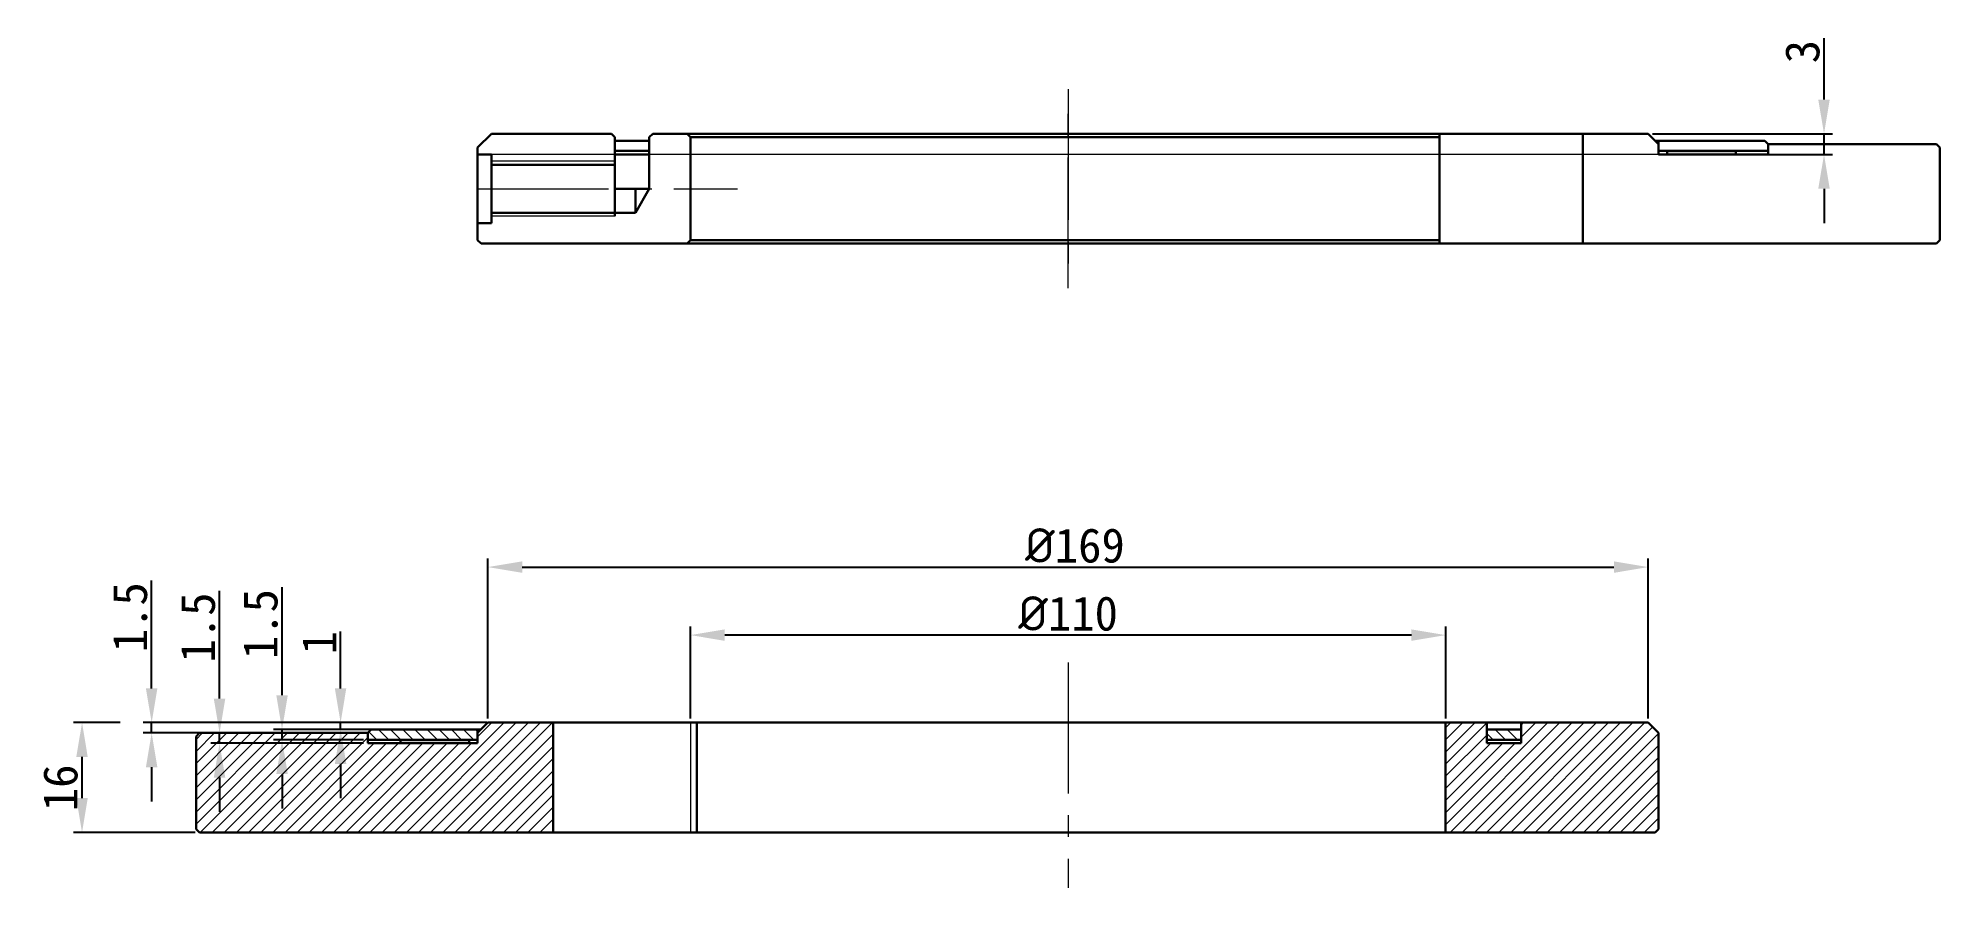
# Model space of a CAD drawing. Header units: inches. Extents: x -20 to 18950, y -1047 to 2551.
# Drawn here: x 12577.8 to 12854.8, y 494.7 to 618.5 of the extents above; entities that cross this region are included whole.
import ezdxf

# ---------------------------------------------------------------- set-up
doc = ezdxf.new("R2010")
doc.units = ezdxf.units.IN
doc.header["$MEASUREMENT"] = 0
doc.header["$PDSIZE"] = -5
doc.linetypes.add('CENTER2', pattern=[28.574999, 19.049999, -3.175, 3.175, -3.175])
doc.layers.get('0').update_dxf_attribs({"lineweight": 30})
doc.layers.get('Defpoints').update_dxf_attribs({"lineweight": 18})
for name, color, linetype, lineweight in [('10', 7, 'Continuous', 18), ('cen', 1, 'CENTER2', 20), ('dim', 5, 'Continuous', 20), ('hat', 3, 'Continuous', 20)]:
    doc.layers.add(name, color=color, linetype=linetype, lineweight=lineweight)
doc.styles.get("Standard").update_dxf_attribs({"font": ''})
doc.styles.get('Standard').set_extended_font_data('宋体')
doc.dimstyles.new('ISO-25', dxfattribs={"dimtxt": 5, "dimasz": 5, "dimexe": 1.25, "dimexo": 0.625, "dimtad": 1, "dimdsep": 46, "dimtxsty": 'Standard', "dimcen": 2.5, "dimdle": 10, "dimadec": 0, "dimazin": 0, "dimtfac": 1, "dimtmove": 0, "dimatfit": 3, "dimfxl": 1, "dimtolj": 1, "dimarcsym": 0})

msp = doc.modelspace()

# ---------------------------------------------------------------- blocks, each defined once
blk = doc.blocks.new('*D115')
at = {"layer": 'Defpoints', "color": 0, "transparency": 16777216}
for p in [(12672.79, 531.52), (12672.79, 518.76), (12782.79, 518.76)]:
    blk.add_point(p, dxfattribs=at)
at = {"layer": 'dim', "color": 0, "linetype": 'Continuous', "lineweight": -2, "transparency": 16777216}
for p, q in [((12672.79, 519.39), (12672.79, 532.77)), ((12782.79, 519.39), (12782.79, 532.77)), ((12777.79, 531.52), (12677.79, 531.52))]:
    blk.add_line(p, q, dxfattribs=at)
at = {"layer": 'dim', "color": 0, "transparency": 16777216}
for points in [[(12677.79, 532.35), (12677.79, 530.68), (12672.79, 531.52)], [(12777.79, 532.35), (12777.79, 530.68), (12782.79, 531.52)]]:
    blk.add_solid(points, dxfattribs=at)
at = {"layer": 'dim', "color": 0, "transparency": 16777216, "insert": (12727.79, 534.64), "char_height": 5, "attachment_point": 5}
blk.add_mtext('\\A1;{\\fISOCPEUR|b0|i0|c0|p34;%%C}110', dxfattribs=at)
blk = doc.blocks.new('*D114')
at = {"layer": 'Defpoints', "color": 0, "transparency": 16777216}
for p in [(12812.29, 541.43), (12643.29, 518.76), (12812.29, 518.76)]:
    blk.add_point(p, dxfattribs=at)
at = {"layer": 'dim', "color": 0, "linetype": 'Continuous', "lineweight": -2, "transparency": 16777216}
for p, q in [((12643.29, 519.39), (12643.29, 542.68)), ((12648.29, 541.43), (12807.29, 541.43)), ((12812.29, 519.39), (12812.29, 542.68))]:
    blk.add_line(p, q, dxfattribs=at)
at = {"layer": 'dim', "color": 0, "transparency": 16777216}
for points in [[(12648.29, 542.26), (12648.29, 540.59), (12643.29, 541.43)], [(12807.29, 542.26), (12807.29, 540.59), (12812.29, 541.43)]]:
    blk.add_solid(points, dxfattribs=at)
at = {"layer": 'dim', "color": 0, "transparency": 16777216, "insert": (12728.79, 544.55), "char_height": 5, "attachment_point": 5}
blk.add_mtext('\\A1;{\\fISOCPEUR|b0|i0|c0|p34;%%C}169', dxfattribs=at)
blk = doc.blocks.new('*D116')
at = {"layer": 'Defpoints', "color": 0, "transparency": 16777216}
for p in [(12584.17, 518.76), (12590.34, 518.76), (12601.29, 502.76)]:
    blk.add_point(p, dxfattribs=at)
at = {"layer": 'dim', "color": 0, "linetype": 'Continuous', "lineweight": -2, "transparency": 16777216}
for p, q in [((12589.72, 518.76), (12582.92, 518.76)), ((12584.17, 507.76), (12584.17, 513.76)), ((12600.66, 502.76), (12582.92, 502.76))]:
    blk.add_line(p, q, dxfattribs=at)
at = {"layer": 'dim', "color": 0, "transparency": 16777216}
for points in [[(12583.33, 513.76), (12585, 513.76), (12584.17, 518.76)], [(12583.33, 507.76), (12585, 507.76), (12584.17, 502.76)]]:
    blk.add_solid(points, dxfattribs=at)
at = {"layer": 'dim', "color": 0, "transparency": 16777216, "insert": (12581.04, 509.26), "char_height": 5, "attachment_point": 5, "rotation": 90}
blk.add_mtext('\\A1;16', dxfattribs=at)
blk = doc.blocks.new('*D140')
at = {"layer": 'Defpoints', "color": 0, "transparency": 16777216}
for p in [(12643.79, 518.76), (12594.31, 517.26), (12625.79, 517.26)]:
    blk.add_point(p, dxfattribs=at)
at = {"layer": 'dim', "color": 0, "linetype": 'Continuous', "lineweight": -2, "transparency": 16777216}
for p, q in [((12594.31, 523.76), (12594.31, 539.48)), ((12643.16, 518.76), (12593.06, 518.76)), ((12594.31, 517.26), (12594.31, 518.76)), ((12625.16, 517.26), (12593.06, 517.26)), ((12594.31, 512.26), (12594.31, 507.26))]:
    blk.add_line(p, q, dxfattribs=at)
at = {"layer": 'dim', "color": 0, "transparency": 16777216}
for points in [[(12593.47, 523.76), (12595.14, 523.76), (12594.31, 518.76)], [(12593.47, 512.26), (12595.14, 512.26), (12594.31, 517.26)]]:
    blk.add_solid(points, dxfattribs=at)
at = {"layer": 'dim', "color": 0, "transparency": 16777216, "insert": (12591.18, 534.12), "char_height": 5, "attachment_point": 5, "rotation": 90}
blk.add_mtext('\\A1;1.5', dxfattribs=at)
blk = doc.blocks.new('*D141')
at = {"layer": 'Defpoints', "color": 0, "transparency": 16777216}
for p in [(12604.2, 515.76), (12625.79, 517.26), (12625.79, 515.76)]:
    blk.add_point(p, dxfattribs=at)
at = {"layer": 'dim', "color": 0, "linetype": 'Continuous', "lineweight": -2, "transparency": 16777216}
for p, q in [((12604.2, 522.26), (12604.2, 537.98)), ((12625.16, 517.26), (12602.95, 517.26)), ((12625.16, 515.76), (12602.95, 515.76)), ((12604.2, 515.76), (12604.2, 517.26)), ((12604.2, 510.76), (12604.2, 505.76))]:
    blk.add_line(p, q, dxfattribs=at)
at = {"layer": 'dim', "color": 0, "transparency": 16777216}
for points in [[(12603.36, 522.26), (12605.03, 522.26), (12604.2, 517.26)], [(12603.36, 510.76), (12605.03, 510.76), (12604.2, 515.76)]]:
    blk.add_solid(points, dxfattribs=at)
at = {"layer": 'dim', "color": 0, "transparency": 16777216, "insert": (12601.07, 532.62), "char_height": 5, "attachment_point": 5, "rotation": 90}
blk.add_mtext('\\A1;1.5', dxfattribs=at)
blk = doc.blocks.new('*D142')
at = {"layer": 'Defpoints', "color": 0, "transparency": 16777216}
for p in [(12621.83, 518.76), (12643.79, 518.76), (12642.79, 517.76)]:
    blk.add_point(p, dxfattribs=at)
at = {"layer": 'dim', "color": 0, "linetype": 'Continuous', "lineweight": -2, "transparency": 16777216}
for p, q in [((12621.83, 523.76), (12621.83, 532.05)), ((12643.16, 518.76), (12620.58, 518.76)), ((12621.83, 517.76), (12621.83, 518.76)), ((12642.16, 517.76), (12620.58, 517.76)), ((12621.83, 512.76), (12621.83, 507.76))]:
    blk.add_line(p, q, dxfattribs=at)
at = {"layer": 'dim', "color": 0, "transparency": 16777216}
for points in [[(12620.99, 523.76), (12622.66, 523.76), (12621.83, 518.76)], [(12620.99, 512.76), (12622.66, 512.76), (12621.83, 517.76)]]:
    blk.add_solid(points, dxfattribs=at)
at = {"layer": 'dim', "color": 0, "transparency": 16777216, "insert": (12618.7, 530.41), "char_height": 5, "attachment_point": 5, "rotation": 90}
blk.add_mtext('\\A1;1', dxfattribs=at)
blk = doc.blocks.new('*D143')
at = {"layer": 'Defpoints', "color": 0, "transparency": 16777216}
for p in [(12613.3, 516.26), (12625.79, 516.26), (12626.29, 517.76)]:
    blk.add_point(p, dxfattribs=at)
at = {"layer": 'dim', "color": 0, "linetype": 'Continuous', "lineweight": -2, "transparency": 16777216}
for p, q in [((12613.3, 522.76), (12613.3, 538.48)), ((12625.66, 517.76), (12612.05, 517.76)), ((12625.16, 516.26), (12612.05, 516.26)), ((12613.3, 516.26), (12613.3, 517.76)), ((12613.3, 511.26), (12613.3, 506.26))]:
    blk.add_line(p, q, dxfattribs=at)
at = {"layer": 'dim', "color": 0, "transparency": 16777216}
for points in [[(12612.47, 522.76), (12614.14, 522.76), (12613.3, 517.76)], [(12612.47, 511.26), (12614.14, 511.26), (12613.3, 516.26)]]:
    blk.add_solid(points, dxfattribs=at)
at = {"layer": 'dim', "color": 0, "transparency": 16777216, "insert": (12610.18, 533.12), "char_height": 5, "attachment_point": 5, "rotation": 90}
blk.add_mtext('\\A1;1.5', dxfattribs=at)
blk = doc.blocks.new('*D154')
at = {"layer": 'Defpoints', "color": 0, "transparency": 16777216}
for p in [(12812.29, 604.55), (12837.9, 604.55), (12813.79, 601.55)]:
    blk.add_point(p, dxfattribs=at)
at = {"layer": 'dim', "color": 0, "linetype": 'Continuous', "lineweight": -2, "transparency": 16777216}
for p, q in [((12837.9, 609.55), (12837.9, 618.51)), ((12812.91, 604.55), (12839.15, 604.55)), ((12837.9, 601.55), (12837.9, 604.55)), ((12814.41, 601.55), (12839.15, 601.55)), ((12837.9, 596.55), (12837.9, 591.55))]:
    blk.add_line(p, q, dxfattribs=at)
at = {"layer": 'dim', "color": 0, "transparency": 16777216}
for points in [[(12837.06, 609.55), (12838.73, 609.55), (12837.9, 604.55)], [(12837.06, 596.55), (12838.73, 596.55), (12837.9, 601.55)]]:
    blk.add_solid(points, dxfattribs=at)
at = {"layer": 'dim', "color": 0, "transparency": 16777216, "insert": (12834.77, 616.53), "char_height": 5, "attachment_point": 5, "rotation": 90}
blk.add_mtext('\\A1;3', dxfattribs=at)

# ---------------------------------------------------------------- dimensions: what is measured, and where the dimension line sits
at = {"layer": 'dim'}
for base, p1, p2, angle, picture, middle in [((12837.898, 604.552), (12813.786, 601.552), (12812.286, 604.552), 90, '*D154', (12837.898, 616.532)), ((12594.306, 517.262), (12643.786, 518.762), (12625.786, 517.262), 90, '*D140', (12594.306, 534.121)), ((12604.197, 515.762), (12625.786, 517.262), (12625.786, 515.762), 90, '*D141', (12604.197, 532.621)), ((12613.304, 516.262), (12626.286, 517.762), (12625.786, 516.262), 90, '*D143', (12613.304, 533.121)), ((12621.826, 518.762), (12642.786, 517.762), (12643.786, 518.762), 90, '*D142', (12621.826, 530.406)), ((12584.166, 518.762), (12601.286, 502.762), (12590.343, 518.762), 270, '*D116', (12584.166, 509.262))]:
    dim = msp.add_linear_dim(base=base, p1=p1, p2=p2, angle=angle, dimstyle='ISO-25', dxfattribs=at)
    dim.commit()
    dim.dimension.update_dxf_attribs({"geometry": picture, "text_midpoint": middle, "dimtype": 160})
for base, p1, p2, picture, middle in [((12812.286, 541.427), (12643.286, 518.762), (12812.286, 518.762), '*D114', (12728.786, 541.427)), ((12672.786, 531.516), (12782.786, 518.762), (12672.786, 518.762), '*D115', (12727.786, 531.516))]:
    dim = msp.add_linear_dim(base=base, p1=p1, p2=p2, text='{\\fISOCPEUR|b0|i0|c0|p34;%%C}<>', dimstyle='ISO-25', dxfattribs=at)
    dim.commit()
    dim.dimension.update_dxf_attribs({"geometry": picture, "text_midpoint": middle, "dimtype": 160})

# ---------------------------------------------------------------- hatches: boundary and pattern name
h = msp.add_hatch(color=3)
h.dxf.hatch_style = 1
h.paths.add_polyline_path([(12815.036, 602.052), (12825.036, 602.052), (12825.036, 601.552), (12815.036, 601.552)])
h = msp.add_hatch(color=3)
h.dxf.hatch_style = 1
h.paths.add_polyline_path([(12640.536, 516.262), (12630.536, 516.262), (12630.536, 515.762), (12640.536, 515.762)])
at = {"layer": 'hat'}
h = msp.add_hatch(dxfattribs=at)
h.set_pattern_fill('ANSI31', color=3, scale=10)
h.paths.add_polyline_path([(12813.786, 517.262), (12812.286, 518.762), (12793.786, 518.762), (12793.786, 515.762), (12788.786, 515.762), (12788.786, 518.762), (12782.786, 518.762), (12782.786, 502.762), (12813.286, 502.762), (12813.786, 503.262)])
h.paths.add_polyline_path([(12652.786, 518.762), (12643.286, 518.762), (12641.786, 517.262), (12641.786, 515.762), (12625.786, 515.762), (12625.786, 517.262), (12601.286, 517.262), (12600.786, 516.762), (12600.786, 503.262), (12601.286, 502.762), (12652.786, 502.762)])
h = msp.add_hatch(dxfattribs=at)
h.set_pattern_fill('ANSI31', color=3, scale=10, angle=90)
h.paths.add_polyline_path([(12793.786, 517.762), (12788.786, 517.762), (12788.786, 516.262), (12793.786, 516.262)])
h.paths.add_polyline_path([(12641.786, 517.762), (12626.286, 517.762), (12625.786, 517.262), (12625.786, 516.262), (12641.786, 516.262)])

# ---------------------------------------------------------------- linework, layer by layer
for p, q in [((12641.786, 602.552), (12643.786, 604.552)), ((12643.786, 604.552), (12661.286, 604.552)), ((12661.286, 604.552), (12661.786, 604.052)), ((12661.786, 604.052), (12661.786, 602.052)), ((12666.786, 604.052), (12667.286, 604.552)), ((12666.786, 604.052), (12666.786, 602.052)), ((12667.286, 604.552), (12672.286, 604.552)), ((12672.286, 604.552), (12672.786, 604.052)), ((12812.286, 604.552), (12672.286, 604.552)), ((12672.786, 604.052), (12672.786, 589.052)), ((12672.786, 604.052), (12781.87, 604.052)), ((12781.87, 604.552), (12781.87, 588.552)), ((12802.786, 604.552), (12802.786, 588.552)), ((12813.786, 603.052), (12812.286, 604.552)), ((12641.786, 602.552), (12641.786, 589.052)), ((12643.786, 601.552), (12641.786, 601.552)), ((12643.786, 601.552), (12643.786, 591.552)), ((12661.786, 603.552), (12666.786, 603.552)), ((12661.786, 602.052), (12666.786, 602.052)), ((12661.786, 592.552), (12661.786, 602.052)), ((12661.786, 601.552), (12666.786, 601.552)), ((12666.786, 602.052), (12666.786, 596.552)), ((12829.286, 603.552), (12813.286, 603.552)), ((12813.786, 603.552), (12813.786, 601.552)), ((12813.786, 602.052), (12829.786, 602.052)), ((12813.786, 601.552), (12829.786, 601.552)), ((12815.036, 601.552), (12815.036, 602.052)), ((12815.036, 601.552), (12829.786, 601.552)), ((12825.036, 601.552), (12825.036, 602.052)), ((12829.286, 603.552), (12829.786, 603.052)), ((12829.786, 603.052), (12854.286, 603.052)), ((12829.786, 603.052), (12854.286, 603.052)), ((12829.786, 603.052), (12829.786, 601.552)), ((12829.786, 601.552), (12829.786, 603.052)), ((12854.286, 603.052), (12854.786, 602.552)), ((12854.786, 602.552), (12854.786, 589.052)), ((12661.786, 600.052), (12643.786, 600.052)), ((12666.786, 596.552), (12661.786, 596.552)), ((12664.766, 593.052), (12666.786, 596.552)), ((12664.766, 593.052), (12664.766, 596.552)), ((12664.766, 593.052), (12643.786, 593.052)), ((12643.786, 591.552), (12641.786, 591.552)), ((12641.786, 589.052), (12642.286, 588.552)), ((12672.286, 588.552), (12642.286, 588.552)), ((12672.286, 588.552), (12672.786, 589.052)), ((12854.286, 588.552), (12672.286, 588.552)), ((12672.786, 589.052), (12781.87, 589.052)), ((12854.286, 588.552), (12854.786, 589.052)), ((12641.786, 517.262), (12643.286, 518.762)), ((12643.286, 518.762), (12727.786, 518.762)), ((12652.786, 518.762), (12652.786, 502.762)), ((12673.703, 518.762), (12673.703, 502.762)), ((12811.786, 518.762), (12727.786, 518.762)), ((12788.786, 518.762), (12727.786, 518.762)), ((12782.786, 518.762), (12782.786, 502.762)), ((12788.786, 518.762), (12788.786, 515.762)), ((12812.286, 518.762), (12793.786, 518.762)), ((12793.786, 518.762), (12793.786, 515.762)), ((12813.786, 517.262), (12812.286, 518.762)), ((12813.786, 517.262), (12812.286, 518.762)), ((12601.286, 517.262), (12600.786, 516.762)), ((12600.786, 516.762), (12600.786, 503.262)), ((12625.786, 517.262), (12601.286, 517.262)), ((12625.786, 517.262), (12601.286, 517.262)), ((12626.286, 517.762), (12625.786, 517.262)), ((12625.786, 517.262), (12625.786, 515.762)), ((12625.786, 515.762), (12625.786, 517.262)), ((12641.786, 516.262), (12625.786, 516.262)), ((12641.786, 515.762), (12625.786, 515.762)), ((12640.536, 515.762), (12625.786, 515.762)), ((12626.286, 517.762), (12642.286, 517.762)), ((12630.536, 515.762), (12630.536, 516.262)), ((12640.536, 515.762), (12640.536, 516.262)), ((12641.786, 517.762), (12641.786, 515.762)), ((12788.786, 517.762), (12793.786, 517.762)), ((12788.786, 516.262), (12793.786, 516.262)), ((12788.786, 515.762), (12793.786, 515.762)), ((12813.786, 517.262), (12813.786, 503.262)), ((12601.286, 502.762), (12600.786, 503.262)), ((12601.286, 502.762), (12727.786, 502.762)), ((12813.286, 502.762), (12727.786, 502.762)), ((12813.286, 502.762), (12727.786, 502.762)), ((12813.286, 502.762), (12813.786, 503.262))]:
    msp.add_line(p, q)
at = {"layer": '10'}
for p, q in [((12661.786, 600.552), (12643.786, 600.552)), ((12661.786, 600.552), (12643.786, 600.552)), ((12661.786, 592.552), (12643.786, 592.552)), ((12661.786, 592.552), (12643.786, 592.552)), ((12672.786, 518.762), (12672.786, 502.762))]:
    msp.add_line(p, q, dxfattribs=at)
at = {"layer": 'cen'}
for p, q in [((12727.786, 611.055), (12727.786, 583.021)), ((12727.786, 582.049), (12727.786, 610.083)), ((12641.786, 596.552), (12679.637, 596.552)), ((12727.786, 527.502), (12727.786, 494.675))]:
    msp.add_line(p, q, dxfattribs=at)
at = {"layer": 'dim'}
for p, q in [((12661.786, 601.552), (12641.786, 601.552)), ((12813.786, 601.552), (12666.786, 601.552))]:
    msp.add_line(p, q, dxfattribs=at)

msp.set_redraw_order([(e.dxf.handle, doc.entitydb.next_handle()) for e in msp.query("TEXT MTEXT ATTDEF DIMENSION ARC_DIMENSION")])  # texts and dimensions are drawn at this point

doc.saveas('drawing.dxf')
